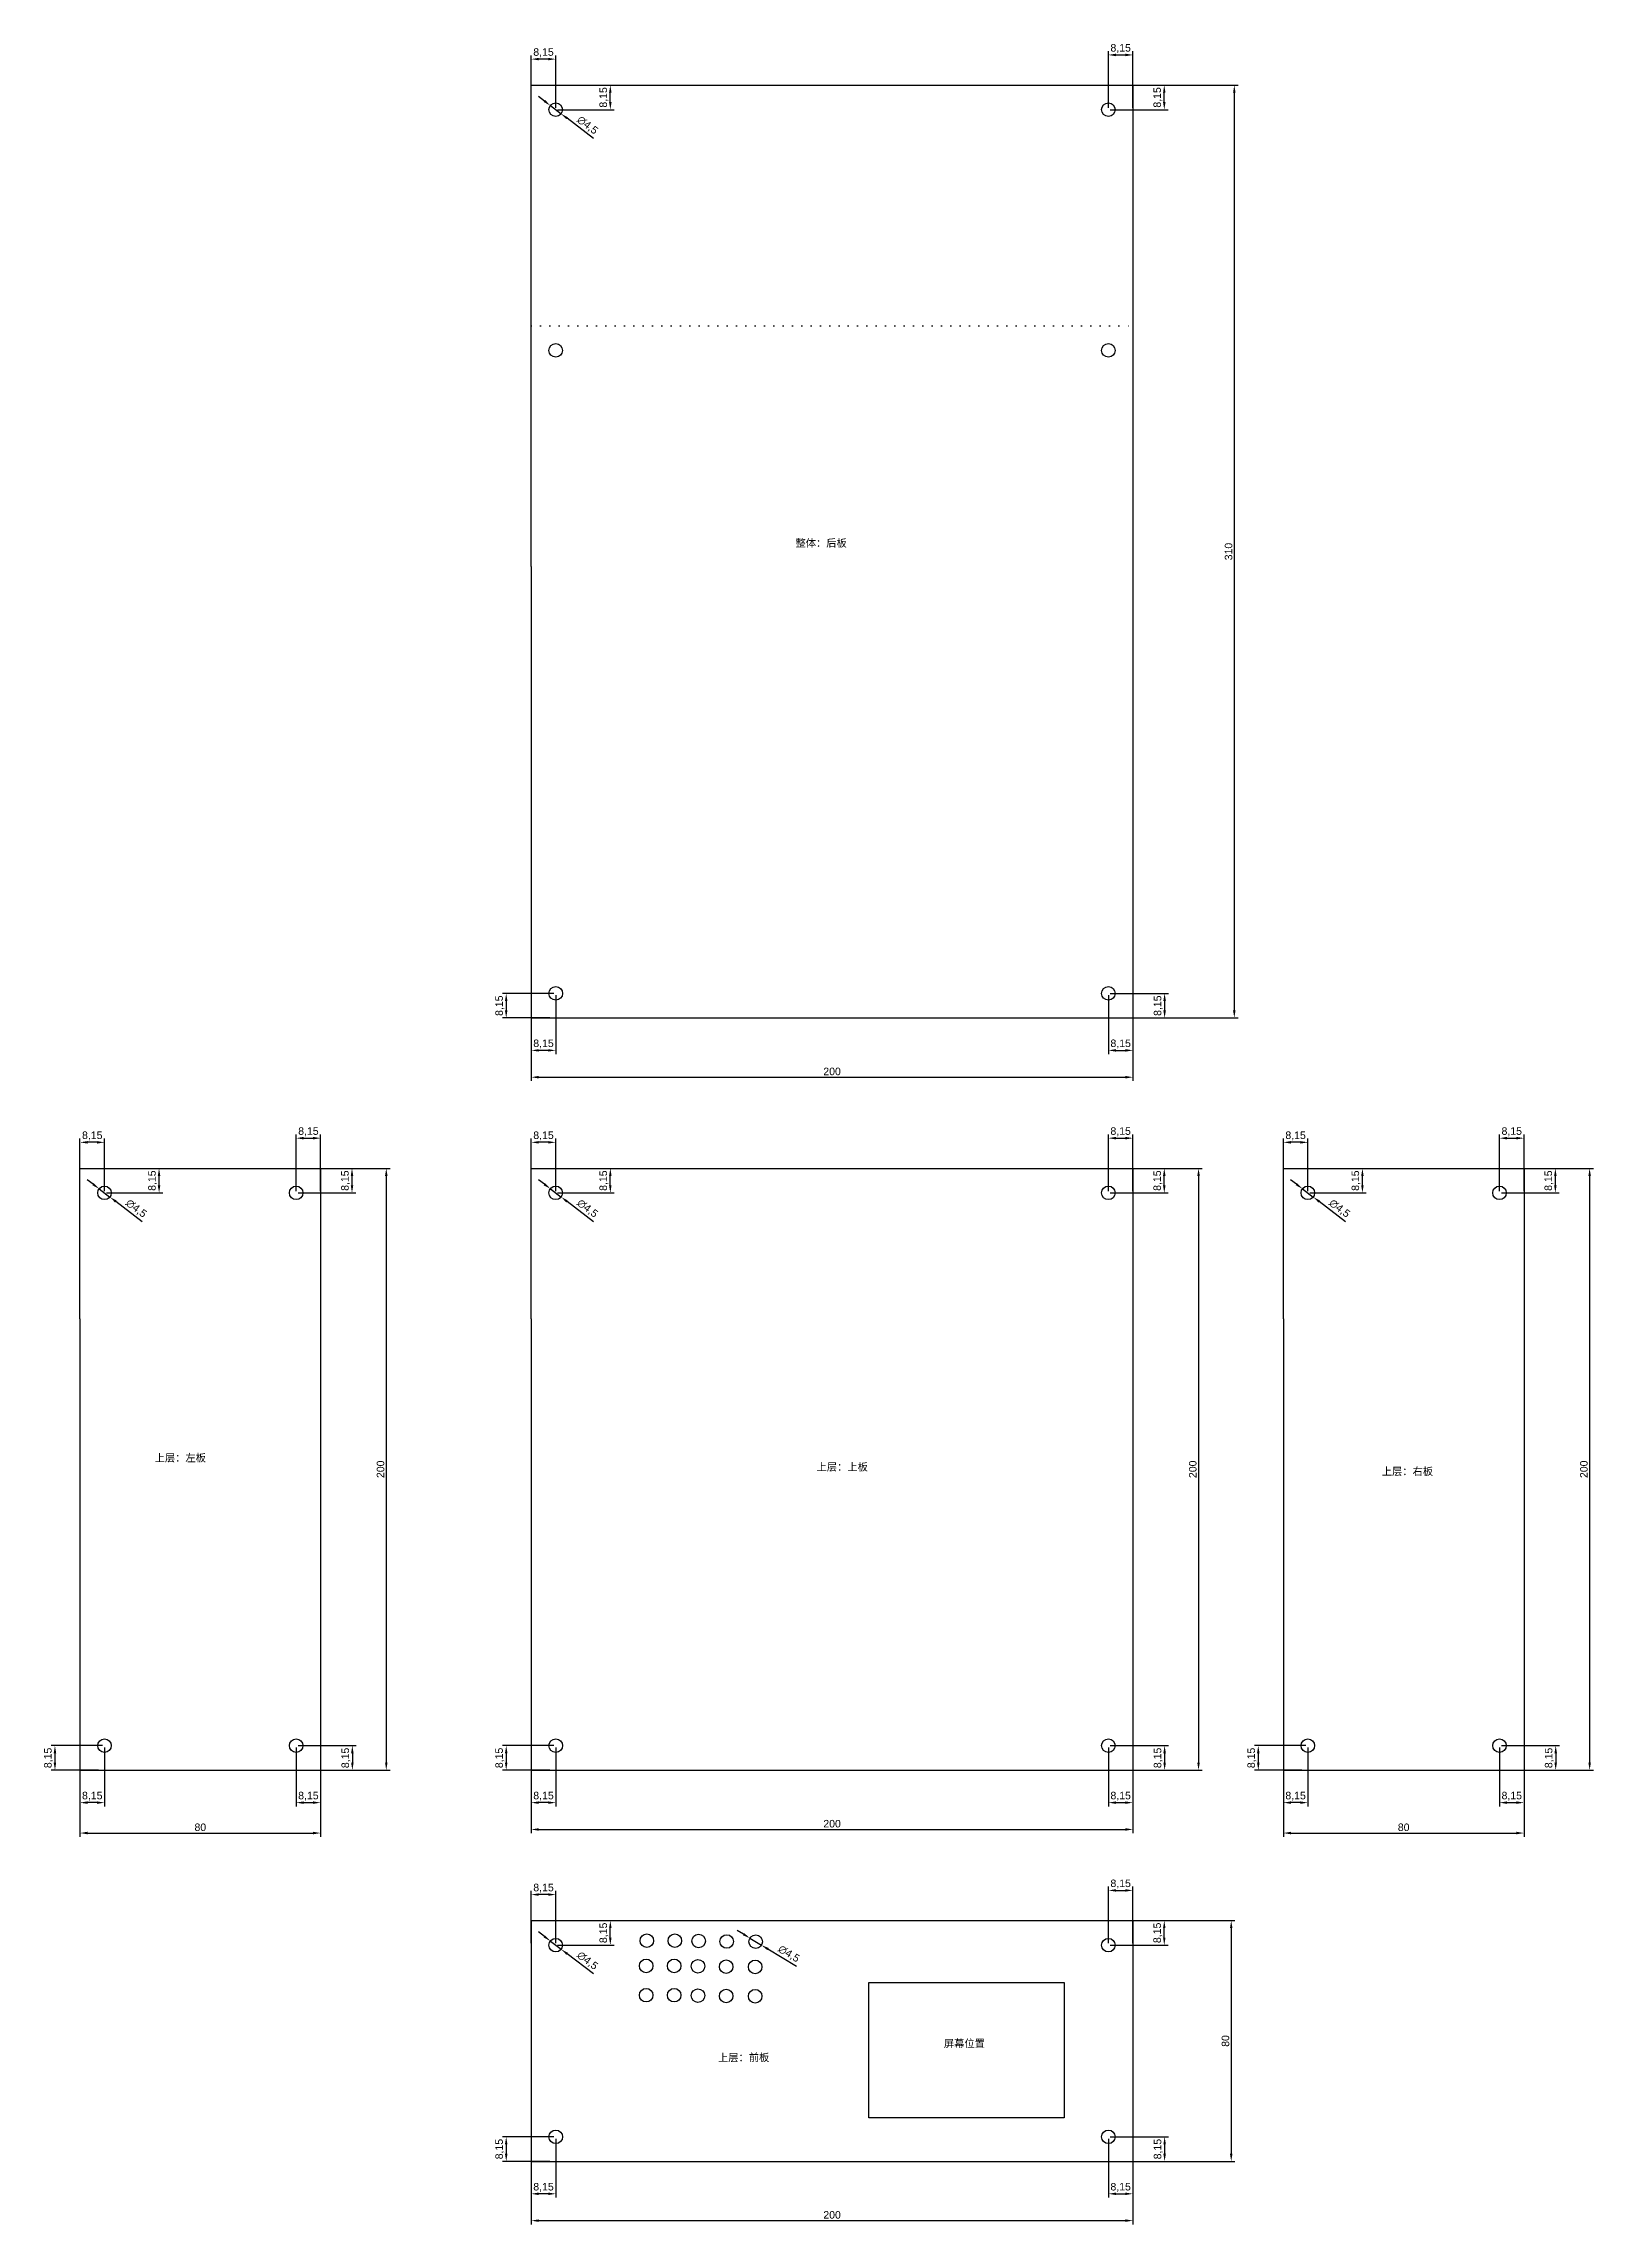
# Model space of a CAD drawing. Header units: millimetres. Extents: x 2838 to 7053, y 1147 to 1958.
# Drawn here: x 3010 to 3525, y 1234 to 1958 of the extents above; entities that cross this region are included whole.
import ezdxf

# ---------------------------------------------------------------- set-up
doc = ezdxf.new("R2010")
doc.units = ezdxf.units.MM
doc.header["$LTSCALE"] = 0.1
doc.linetypes.add('ACAD_ISO07W100', pattern=[3, 0, -3])
doc.styles.get("Standard").update_dxf_attribs({"font": 'arial.ttf'})
doc.dimstyles.new('ISO-25', dxfattribs={"dimtxt": 2.5, "dimasz": 2.5, "dimexe": 1.25, "dimexo": 0.625, "dimtad": 1, "dimtxsty": 'Standard', "dimcen": 2.5, "dimadec": 0, "dimazin": 0, "dimtfac": 1, "dimtmove": 0, "dimatfit": 3, "dimfxl": 0, "dimarcsym": 0})

msp = doc.modelspace()

# ---------------------------------------------------------------- texts
at = {"char_height": 2.5, "attachment_point": 1}
for s, insert in [('{\\fSimSun|b0|i0|c134|p2;整体：后板}', (3260.23, 1793.55)), ('{\\fSimSun|b0|i0|c134|p2;上层：左板}', (3047.228, 1489.522)), ('{\\fSimSun|b0|i0|c134|p2;上层：上板}', (3267.243, 1486.503)), ('{\\fSimSun|b0|i0|c134|p2;上层：右板}', (3455.121, 1485.025)), ('{\\fSimSun|b0|i0|c134|p2;上层：前板}', (3234.478, 1290.231)), ('{\\fSimSun|b0|i0|c134|p2;屏幕位置}', (3309.56, 1294.903))]:
    msp.add_mtext_dynamic_manual_height_columns(s, width=23.74985, gutter_width=12.5, heights=[7.871], dxfattribs=dict(at, insert=insert))

# ---------------------------------------------------------------- blocks, each defined once
blk = doc.blocks.new('*D708')
at = {"color": 0, "lineweight": -2, "ltscale": 0.1, "transparency": 16777216}
for p, q in [((3026.77, 1579.21), (3024.78, 1580.73)), ((3028.76, 1577.7), (3032.34, 1574.97)), ((3043.11, 1566.77), (3034.33, 1573.46))]:
    blk.add_line(p, q, dxfattribs=at)
at = {"color": 0, "ltscale": 0.1, "transparency": 16777216}
for points in [[(3027.02, 1579.54), (3026.52, 1578.88), (3028.76, 1577.7)], [(3034.58, 1573.79), (3034.08, 1573.13), (3032.34, 1574.97)]]:
    blk.add_solid(points, dxfattribs=at)
at = {"layer": 'Defpoints', "color": 0, "ltscale": 0.1, "transparency": 16777216}
for p in [(3028.76, 1577.7), (3032.34, 1574.97)]:
    blk.add_point(p, dxfattribs=at)
at = {"color": 0, "ltscale": 0.1, "transparency": 16777216, "insert": (3041.03, 1571.08), "char_height": 2.5, "attachment_point": 5, "rotation": 322.72302}
blk.add_mtext('∅4,5', dxfattribs=at)
blk = doc.blocks.new('*D709')
at = {"color": 0, "lineweight": -2, "ltscale": 10, "transparency": 16777216}
for p, q in [((3028.79, 1584.48), (3049.94, 1584.48)), ((3048.69, 1578.83), (3048.69, 1581.98)), ((3031.17, 1576.33), (3049.94, 1576.33))]:
    blk.add_line(p, q, dxfattribs=at)
at = {"color": 0, "ltscale": 10, "transparency": 16777216}
for points in [[(3048.27, 1581.98), (3049.1, 1581.98), (3048.69, 1584.48)], [(3048.27, 1578.83), (3049.1, 1578.83), (3048.69, 1576.33)]]:
    blk.add_solid(points, dxfattribs=at)
at = {"layer": 'Defpoints', "color": 0, "ltscale": 10, "transparency": 16777216}
for p in [(3028.17, 1584.48), (3048.69, 1584.48), (3030.55, 1576.33)]:
    blk.add_point(p, dxfattribs=at)
at = {"color": 0, "ltscale": 10, "transparency": 16777216, "insert": (3046.56, 1580.41), "char_height": 2.5, "attachment_point": 5, "rotation": 90}
blk.add_mtext('8,15', dxfattribs=at)
blk = doc.blocks.new('*D685')
at = {"color": 0, "lineweight": -2, "ltscale": 10, "transparency": 16777216}
for p, q in [((3022.4, 1576.96), (3022.4, 1594.39)), ((3028.05, 1593.14), (3024.9, 1593.14)), ((3030.55, 1576.96), (3030.55, 1594.39))]:
    blk.add_line(p, q, dxfattribs=at)
at = {"color": 0, "ltscale": 10, "transparency": 16777216}
for points in [[(3024.9, 1593.55), (3024.9, 1592.72), (3022.4, 1593.14)], [(3028.05, 1593.55), (3028.05, 1592.72), (3030.55, 1593.14)]]:
    blk.add_solid(points, dxfattribs=at)
at = {"layer": 'Defpoints', "color": 0, "ltscale": 10, "transparency": 16777216}
for p in [(3022.4, 1593.14), (3022.4, 1576.33), (3030.55, 1576.33)]:
    blk.add_point(p, dxfattribs=at)
at = {"color": 0, "ltscale": 10, "transparency": 16777216, "insert": (3026.48, 1595.26), "char_height": 2.5, "attachment_point": 5}
blk.add_mtext('8,15', dxfattribs=at)
blk = doc.blocks.new('*D710')
at = {"color": 0, "lineweight": -2, "ltscale": 10, "transparency": 16777216}
for p, q in [((3029.93, 1392.63), (3012.83, 1392.63)), ((3028.58, 1384.48), (3012.83, 1384.48)), ((3014.08, 1390.13), (3014.08, 1386.98))]:
    blk.add_line(p, q, dxfattribs=at)
at = {"color": 0, "ltscale": 10, "transparency": 16777216}
for points in [[(3013.66, 1390.13), (3014.49, 1390.13), (3014.08, 1392.63)], [(3013.66, 1386.98), (3014.49, 1386.98), (3014.08, 1384.48)]]:
    blk.add_solid(points, dxfattribs=at)
at = {"layer": 'Defpoints', "color": 0, "ltscale": 10, "transparency": 16777216}
for p in [(3030.55, 1392.63), (3014.08, 1384.48), (3029.2, 1384.48)]:
    blk.add_point(p, dxfattribs=at)
at = {"color": 0, "ltscale": 10, "transparency": 16777216, "insert": (3011.95, 1388.55), "char_height": 2.5, "attachment_point": 5, "rotation": 90}
blk.add_mtext('8,15', dxfattribs=at)
blk = doc.blocks.new('*D711')
at = {"color": 0, "lineweight": -2, "ltscale": 10, "transparency": 16777216}
for p, q in [((3022.4, 1392), (3022.4, 1372.44)), ((3030.55, 1392), (3030.55, 1372.44)), ((3028.05, 1373.69), (3024.9, 1373.69))]:
    blk.add_line(p, q, dxfattribs=at)
at = {"color": 0, "ltscale": 10, "transparency": 16777216}
for points in [[(3024.9, 1374.11), (3024.9, 1373.28), (3022.4, 1373.69)], [(3028.05, 1374.11), (3028.05, 1373.28), (3030.55, 1373.69)]]:
    blk.add_solid(points, dxfattribs=at)
at = {"layer": 'Defpoints', "color": 0, "ltscale": 10, "transparency": 16777216}
for p in [(3022.4, 1392.63), (3030.55, 1392.63), (3022.4, 1373.69)]:
    blk.add_point(p, dxfattribs=at)
at = {"color": 0, "ltscale": 10, "transparency": 16777216, "insert": (3026.48, 1375.82), "char_height": 2.5, "attachment_point": 5}
blk.add_mtext('8,15', dxfattribs=at)
blk = doc.blocks.new('*D712')
at = {"color": 0, "lineweight": -2, "ltscale": 10, "transparency": 16777216}
for p, q in [((3094.25, 1576.96), (3094.25, 1595.77)), ((3096.75, 1594.52), (3099.9, 1594.52)), ((3102.4, 1576.96), (3102.4, 1595.77))]:
    blk.add_line(p, q, dxfattribs=at)
at = {"color": 0, "ltscale": 10, "transparency": 16777216}
for points in [[(3096.75, 1594.94), (3096.75, 1594.1), (3094.25, 1594.52)], [(3099.9, 1594.94), (3099.9, 1594.1), (3102.4, 1594.52)]]:
    blk.add_solid(points, dxfattribs=at)
at = {"layer": 'Defpoints', "color": 0, "ltscale": 10, "transparency": 16777216}
for p in [(3102.4, 1594.52), (3094.25, 1576.33), (3102.4, 1576.33)]:
    blk.add_point(p, dxfattribs=at)
at = {"color": 0, "ltscale": 10, "transparency": 16777216, "insert": (3098.33, 1596.65), "char_height": 2.5, "attachment_point": 5}
blk.add_mtext('8,15', dxfattribs=at)
blk = doc.blocks.new('*D713')
at = {"color": 0, "lineweight": -2, "ltscale": 10, "transparency": 16777216}
for p, q in [((3094.87, 1584.48), (3114.07, 1584.48)), ((3112.82, 1578.83), (3112.82, 1581.98)), ((3094.87, 1576.33), (3114.07, 1576.33))]:
    blk.add_line(p, q, dxfattribs=at)
at = {"color": 0, "ltscale": 10, "transparency": 16777216}
for points in [[(3112.41, 1581.98), (3113.24, 1581.98), (3112.82, 1584.48)], [(3112.41, 1578.83), (3113.24, 1578.83), (3112.82, 1576.33)]]:
    blk.add_solid(points, dxfattribs=at)
at = {"layer": 'Defpoints', "color": 0, "ltscale": 10, "transparency": 16777216}
for p in [(3094.25, 1584.48), (3112.82, 1584.48), (3094.25, 1576.33)]:
    blk.add_point(p, dxfattribs=at)
at = {"color": 0, "ltscale": 10, "transparency": 16777216, "insert": (3110.69, 1580.41), "char_height": 2.5, "attachment_point": 5, "rotation": 90}
blk.add_mtext('8,15', dxfattribs=at)
blk = doc.blocks.new('*D714')
at = {"color": 0, "lineweight": -2, "ltscale": 10, "transparency": 16777216}
for p, q in [((3094.26, 1392), (3094.26, 1372.44)), ((3102.4, 1390.14), (3102.4, 1372.44)), ((3096.76, 1373.69), (3099.9, 1373.69))]:
    blk.add_line(p, q, dxfattribs=at)
at = {"color": 0, "ltscale": 10, "transparency": 16777216}
for points in [[(3096.76, 1374.11), (3096.76, 1373.28), (3094.26, 1373.69)], [(3099.9, 1374.11), (3099.9, 1373.28), (3102.4, 1373.69)]]:
    blk.add_solid(points, dxfattribs=at)
at = {"layer": 'Defpoints', "color": 0, "ltscale": 10, "transparency": 16777216}
for p in [(3094.26, 1392.63), (3102.4, 1390.77), (3102.4, 1373.69)]:
    blk.add_point(p, dxfattribs=at)
at = {"color": 0, "ltscale": 10, "transparency": 16777216, "insert": (3098.33, 1375.82), "char_height": 2.5, "attachment_point": 5}
blk.add_mtext('8,15', dxfattribs=at)
blk = doc.blocks.new('*D715')
at = {"color": 0, "lineweight": -2, "ltscale": 10, "transparency": 16777216}
for p, q in [((3094.88, 1392.63), (3114.19, 1392.63)), ((3094.88, 1384.48), (3114.19, 1384.48)), ((3112.94, 1390.13), (3112.94, 1386.98))]:
    blk.add_line(p, q, dxfattribs=at)
at = {"color": 0, "ltscale": 10, "transparency": 16777216}
for points in [[(3112.52, 1390.13), (3113.35, 1390.13), (3112.94, 1392.63)], [(3112.52, 1386.98), (3113.35, 1386.98), (3112.94, 1384.48)]]:
    blk.add_solid(points, dxfattribs=at)
at = {"layer": 'Defpoints', "color": 0, "ltscale": 10, "transparency": 16777216}
for p in [(3094.26, 1392.63), (3094.26, 1384.48), (3112.94, 1384.48)]:
    blk.add_point(p, dxfattribs=at)
at = {"color": 0, "ltscale": 10, "transparency": 16777216, "insert": (3110.81, 1388.55), "char_height": 2.5, "attachment_point": 5, "rotation": 90}
blk.add_mtext('8,15', dxfattribs=at)
blk = doc.blocks.new('*D716')
at = {"color": 0, "lineweight": -2, "ltscale": 10, "transparency": 16777216}
for p, q in [((3103.03, 1584.48), (3125.46, 1584.48)), ((3124.21, 1581.98), (3124.21, 1386.98)), ((3103.03, 1384.48), (3125.46, 1384.48))]:
    blk.add_line(p, q, dxfattribs=at)
at = {"color": 0, "ltscale": 10, "transparency": 16777216}
for points in [[(3123.8, 1581.98), (3124.63, 1581.98), (3124.21, 1584.48)], [(3123.8, 1386.98), (3124.63, 1386.98), (3124.21, 1384.48)]]:
    blk.add_solid(points, dxfattribs=at)
at = {"layer": 'Defpoints', "color": 0, "ltscale": 10, "transparency": 16777216}
for p in [(3102.4, 1584.48), (3102.4, 1384.48), (3124.21, 1384.48)]:
    blk.add_point(p, dxfattribs=at)
at = {"color": 0, "ltscale": 10, "transparency": 16777216, "insert": (3122.31, 1484.48), "char_height": 2.5, "attachment_point": 5, "rotation": 90}
blk.add_mtext('200', dxfattribs=at)
blk = doc.blocks.new('*D717')
at = {"color": 0, "lineweight": -2, "ltscale": 10, "transparency": 16777216}
for p, q in [((3022.4, 1383.86), (3022.4, 1362.34)), ((3102.4, 1383.86), (3102.4, 1362.34)), ((3024.9, 1363.59), (3099.9, 1363.59))]:
    blk.add_line(p, q, dxfattribs=at)
at = {"color": 0, "ltscale": 10, "transparency": 16777216}
for points in [[(3024.9, 1364.01), (3024.9, 1363.17), (3022.4, 1363.59)], [(3099.9, 1364.01), (3099.9, 1363.17), (3102.4, 1363.59)]]:
    blk.add_solid(points, dxfattribs=at)
at = {"layer": 'Defpoints', "color": 0, "ltscale": 10, "transparency": 16777216}
for p in [(3022.4, 1384.48), (3102.4, 1384.48), (3102.4, 1363.59)]:
    blk.add_point(p, dxfattribs=at)
at = {"color": 0, "ltscale": 10, "transparency": 16777216, "insert": (3062.4, 1365.49), "char_height": 2.5, "attachment_point": 5}
blk.add_mtext('80', dxfattribs=at)
blk = doc.blocks.new('*D688')
at = {"color": 0, "lineweight": -2, "ltscale": 0.1, "transparency": 16777216}
for p, q in [((3176.77, 1579.21), (3174.78, 1580.73)), ((3178.76, 1577.7), (3182.34, 1574.97)), ((3193.11, 1566.77), (3184.33, 1573.46))]:
    blk.add_line(p, q, dxfattribs=at)
at = {"color": 0, "ltscale": 0.1, "transparency": 16777216}
for points in [[(3177.02, 1579.54), (3176.52, 1578.88), (3178.76, 1577.7)], [(3184.58, 1573.79), (3184.08, 1573.13), (3182.34, 1574.97)]]:
    blk.add_solid(points, dxfattribs=at)
at = {"layer": 'Defpoints', "color": 0, "ltscale": 0.1, "transparency": 16777216}
for p in [(3178.76, 1577.7), (3182.34, 1574.97)]:
    blk.add_point(p, dxfattribs=at)
at = {"color": 0, "ltscale": 0.1, "transparency": 16777216, "insert": (3191.03, 1571.08), "char_height": 2.5, "attachment_point": 5, "rotation": 322.72302}
blk.add_mtext('∅4,5', dxfattribs=at)
blk = doc.blocks.new('*D689')
at = {"color": 0, "lineweight": -2, "ltscale": 10, "transparency": 16777216}
for p, q in [((3178.79, 1584.48), (3199.94, 1584.48)), ((3198.69, 1578.83), (3198.69, 1581.98)), ((3181.17, 1576.33), (3199.94, 1576.33))]:
    blk.add_line(p, q, dxfattribs=at)
at = {"color": 0, "ltscale": 10, "transparency": 16777216}
for points in [[(3198.27, 1581.98), (3199.1, 1581.98), (3198.69, 1584.48)], [(3198.27, 1578.83), (3199.1, 1578.83), (3198.69, 1576.33)]]:
    blk.add_solid(points, dxfattribs=at)
at = {"layer": 'Defpoints', "color": 0, "ltscale": 10, "transparency": 16777216}
for p in [(3178.17, 1584.48), (3198.69, 1584.48), (3180.55, 1576.33)]:
    blk.add_point(p, dxfattribs=at)
at = {"color": 0, "ltscale": 10, "transparency": 16777216, "insert": (3196.56, 1580.41), "char_height": 2.5, "attachment_point": 5, "rotation": 90}
blk.add_mtext('8,15', dxfattribs=at)
blk = doc.blocks.new('*D683')
at = {"color": 0, "lineweight": -2, "ltscale": 10, "transparency": 16777216}
for p, q in [((3172.4, 1576.96), (3172.4, 1594.39)), ((3178.05, 1593.14), (3174.9, 1593.14)), ((3180.55, 1576.96), (3180.55, 1594.39))]:
    blk.add_line(p, q, dxfattribs=at)
at = {"color": 0, "ltscale": 10, "transparency": 16777216}
for points in [[(3174.9, 1593.55), (3174.9, 1592.72), (3172.4, 1593.14)], [(3178.05, 1593.55), (3178.05, 1592.72), (3180.55, 1593.14)]]:
    blk.add_solid(points, dxfattribs=at)
at = {"layer": 'Defpoints', "color": 0, "ltscale": 10, "transparency": 16777216}
for p in [(3172.4, 1593.14), (3172.4, 1576.33), (3180.55, 1576.33)]:
    blk.add_point(p, dxfattribs=at)
at = {"color": 0, "ltscale": 10, "transparency": 16777216, "insert": (3176.48, 1595.26), "char_height": 2.5, "attachment_point": 5}
blk.add_mtext('8,15', dxfattribs=at)
blk = doc.blocks.new('*D690')
at = {"color": 0, "lineweight": -2, "ltscale": 10, "transparency": 16777216}
for p, q in [((3364.25, 1576.96), (3364.25, 1595.77)), ((3366.75, 1594.52), (3369.9, 1594.52)), ((3372.4, 1576.96), (3372.4, 1595.77))]:
    blk.add_line(p, q, dxfattribs=at)
at = {"color": 0, "ltscale": 10, "transparency": 16777216}
for points in [[(3366.75, 1594.94), (3366.75, 1594.1), (3364.25, 1594.52)], [(3369.9, 1594.94), (3369.9, 1594.1), (3372.4, 1594.52)]]:
    blk.add_solid(points, dxfattribs=at)
at = {"layer": 'Defpoints', "color": 0, "ltscale": 10, "transparency": 16777216}
for p in [(3372.4, 1594.52), (3364.25, 1576.33), (3372.4, 1576.33)]:
    blk.add_point(p, dxfattribs=at)
at = {"color": 0, "ltscale": 10, "transparency": 16777216, "insert": (3368.33, 1596.65), "char_height": 2.5, "attachment_point": 5}
blk.add_mtext('8,15', dxfattribs=at)
blk = doc.blocks.new('*D691')
at = {"color": 0, "lineweight": -2, "ltscale": 10, "transparency": 16777216}
for p, q in [((3364.87, 1584.48), (3384.07, 1584.48)), ((3382.82, 1578.83), (3382.82, 1581.98)), ((3364.87, 1576.33), (3384.07, 1576.33))]:
    blk.add_line(p, q, dxfattribs=at)
at = {"color": 0, "ltscale": 10, "transparency": 16777216}
for points in [[(3382.41, 1581.98), (3383.24, 1581.98), (3382.82, 1584.48)], [(3382.41, 1578.83), (3383.24, 1578.83), (3382.82, 1576.33)]]:
    blk.add_solid(points, dxfattribs=at)
at = {"layer": 'Defpoints', "color": 0, "ltscale": 10, "transparency": 16777216}
for p in [(3364.25, 1584.48), (3382.82, 1584.48), (3364.25, 1576.33)]:
    blk.add_point(p, dxfattribs=at)
at = {"color": 0, "ltscale": 10, "transparency": 16777216, "insert": (3380.69, 1580.41), "char_height": 2.5, "attachment_point": 5, "rotation": 90}
blk.add_mtext('8,15', dxfattribs=at)
blk = doc.blocks.new('*D692')
at = {"color": 0, "lineweight": -2, "ltscale": 10, "transparency": 16777216}
for p, q in [((3172.4, 1383.86), (3172.4, 1363.53)), ((3372.4, 1383.86), (3372.4, 1363.53)), ((3174.9, 1364.78), (3369.9, 1364.78))]:
    blk.add_line(p, q, dxfattribs=at)
at = {"color": 0, "ltscale": 10, "transparency": 16777216}
for points in [[(3174.9, 1365.2), (3174.9, 1364.36), (3172.4, 1364.78)], [(3369.9, 1365.2), (3369.9, 1364.36), (3372.4, 1364.78)]]:
    blk.add_solid(points, dxfattribs=at)
at = {"layer": 'Defpoints', "color": 0, "ltscale": 10, "transparency": 16777216}
for p in [(3172.4, 1384.48), (3372.4, 1384.48), (3372.4, 1364.78)]:
    blk.add_point(p, dxfattribs=at)
at = {"color": 0, "ltscale": 10, "transparency": 16777216, "insert": (3272.4, 1366.68), "char_height": 2.5, "attachment_point": 5}
blk.add_mtext('200', dxfattribs=at)
blk = doc.blocks.new('*D693')
at = {"color": 0, "lineweight": -2, "ltscale": 10, "transparency": 16777216}
for p, q in [((3179.93, 1392.63), (3162.83, 1392.63)), ((3178.58, 1384.48), (3162.83, 1384.48)), ((3164.08, 1390.13), (3164.08, 1386.98))]:
    blk.add_line(p, q, dxfattribs=at)
at = {"color": 0, "ltscale": 10, "transparency": 16777216}
for points in [[(3163.66, 1390.13), (3164.49, 1390.13), (3164.08, 1392.63)], [(3163.66, 1386.98), (3164.49, 1386.98), (3164.08, 1384.48)]]:
    blk.add_solid(points, dxfattribs=at)
at = {"layer": 'Defpoints', "color": 0, "ltscale": 10, "transparency": 16777216}
for p in [(3180.55, 1392.63), (3164.08, 1384.48), (3179.2, 1384.48)]:
    blk.add_point(p, dxfattribs=at)
at = {"color": 0, "ltscale": 10, "transparency": 16777216, "insert": (3161.95, 1388.55), "char_height": 2.5, "attachment_point": 5, "rotation": 90}
blk.add_mtext('8,15', dxfattribs=at)
blk = doc.blocks.new('*D694')
at = {"color": 0, "lineweight": -2, "ltscale": 10, "transparency": 16777216}
for p, q in [((3364.26, 1392), (3364.26, 1372.44)), ((3372.4, 1390.14), (3372.4, 1372.44)), ((3366.76, 1373.69), (3369.9, 1373.69))]:
    blk.add_line(p, q, dxfattribs=at)
at = {"color": 0, "ltscale": 10, "transparency": 16777216}
for points in [[(3366.76, 1374.11), (3366.76, 1373.28), (3364.26, 1373.69)], [(3369.9, 1374.11), (3369.9, 1373.28), (3372.4, 1373.69)]]:
    blk.add_solid(points, dxfattribs=at)
at = {"layer": 'Defpoints', "color": 0, "ltscale": 10, "transparency": 16777216}
for p in [(3364.26, 1392.63), (3372.4, 1390.77), (3372.4, 1373.69)]:
    blk.add_point(p, dxfattribs=at)
at = {"color": 0, "ltscale": 10, "transparency": 16777216, "insert": (3368.33, 1375.82), "char_height": 2.5, "attachment_point": 5}
blk.add_mtext('8,15', dxfattribs=at)
blk = doc.blocks.new('*D695')
at = {"color": 0, "lineweight": -2, "ltscale": 10, "transparency": 16777216}
for p, q in [((3172.4, 1392), (3172.4, 1372.44)), ((3180.55, 1392), (3180.55, 1372.44)), ((3178.05, 1373.69), (3174.9, 1373.69))]:
    blk.add_line(p, q, dxfattribs=at)
at = {"color": 0, "ltscale": 10, "transparency": 16777216}
for points in [[(3174.9, 1374.11), (3174.9, 1373.28), (3172.4, 1373.69)], [(3178.05, 1374.11), (3178.05, 1373.28), (3180.55, 1373.69)]]:
    blk.add_solid(points, dxfattribs=at)
at = {"layer": 'Defpoints', "color": 0, "ltscale": 10, "transparency": 16777216}
for p in [(3172.4, 1392.63), (3180.55, 1392.63), (3172.4, 1373.69)]:
    blk.add_point(p, dxfattribs=at)
at = {"color": 0, "ltscale": 10, "transparency": 16777216, "insert": (3176.48, 1375.82), "char_height": 2.5, "attachment_point": 5}
blk.add_mtext('8,15', dxfattribs=at)
blk = doc.blocks.new('*D696')
at = {"color": 0, "lineweight": -2, "ltscale": 10, "transparency": 16777216}
for p, q in [((3364.88, 1392.63), (3384.19, 1392.63)), ((3364.88, 1384.48), (3384.19, 1384.48)), ((3382.94, 1390.13), (3382.94, 1386.98))]:
    blk.add_line(p, q, dxfattribs=at)
at = {"color": 0, "ltscale": 10, "transparency": 16777216}
for points in [[(3382.52, 1390.13), (3383.35, 1390.13), (3382.94, 1392.63)], [(3382.52, 1386.98), (3383.35, 1386.98), (3382.94, 1384.48)]]:
    blk.add_solid(points, dxfattribs=at)
at = {"layer": 'Defpoints', "color": 0, "ltscale": 10, "transparency": 16777216}
for p in [(3364.26, 1392.63), (3364.26, 1384.48), (3382.94, 1384.48)]:
    blk.add_point(p, dxfattribs=at)
at = {"color": 0, "ltscale": 10, "transparency": 16777216, "insert": (3380.81, 1388.55), "char_height": 2.5, "attachment_point": 5, "rotation": 90}
blk.add_mtext('8,15', dxfattribs=at)
blk = doc.blocks.new('*D697')
at = {"color": 0, "lineweight": -2, "ltscale": 10, "transparency": 16777216}
for p, q in [((3373.03, 1584.48), (3395.46, 1584.48)), ((3394.21, 1581.98), (3394.21, 1386.98)), ((3373.03, 1384.48), (3395.46, 1384.48))]:
    blk.add_line(p, q, dxfattribs=at)
at = {"color": 0, "ltscale": 10, "transparency": 16777216}
for points in [[(3393.8, 1581.98), (3394.63, 1581.98), (3394.21, 1584.48)], [(3393.8, 1386.98), (3394.63, 1386.98), (3394.21, 1384.48)]]:
    blk.add_solid(points, dxfattribs=at)
at = {"layer": 'Defpoints', "color": 0, "ltscale": 10, "transparency": 16777216}
for p in [(3372.4, 1584.48), (3372.4, 1384.48), (3394.21, 1384.48)]:
    blk.add_point(p, dxfattribs=at)
at = {"color": 0, "ltscale": 10, "transparency": 16777216, "insert": (3392.31, 1484.48), "char_height": 2.5, "attachment_point": 5, "rotation": 90}
blk.add_mtext('200', dxfattribs=at)
blk = doc.blocks.new('*D698')
at = {"color": 0, "lineweight": -2, "ltscale": 0.1, "transparency": 16777216}
for p, q in [((3426.77, 1579.21), (3424.78, 1580.73)), ((3428.76, 1577.7), (3432.34, 1574.97)), ((3443.11, 1566.77), (3434.33, 1573.46))]:
    blk.add_line(p, q, dxfattribs=at)
at = {"color": 0, "ltscale": 0.1, "transparency": 16777216}
for points in [[(3427.02, 1579.54), (3426.52, 1578.88), (3428.76, 1577.7)], [(3434.58, 1573.79), (3434.08, 1573.13), (3432.34, 1574.97)]]:
    blk.add_solid(points, dxfattribs=at)
at = {"layer": 'Defpoints', "color": 0, "ltscale": 0.1, "transparency": 16777216}
for p in [(3428.76, 1577.7), (3432.34, 1574.97)]:
    blk.add_point(p, dxfattribs=at)
at = {"color": 0, "ltscale": 0.1, "transparency": 16777216, "insert": (3441.03, 1571.08), "char_height": 2.5, "attachment_point": 5, "rotation": 322.72302}
blk.add_mtext('∅4,5', dxfattribs=at)
blk = doc.blocks.new('*D699')
at = {"color": 0, "lineweight": -2, "ltscale": 10, "transparency": 16777216}
for p, q in [((3428.79, 1584.48), (3449.94, 1584.48)), ((3448.69, 1578.83), (3448.69, 1581.98)), ((3431.17, 1576.33), (3449.94, 1576.33))]:
    blk.add_line(p, q, dxfattribs=at)
at = {"color": 0, "ltscale": 10, "transparency": 16777216}
for points in [[(3448.27, 1581.98), (3449.1, 1581.98), (3448.69, 1584.48)], [(3448.27, 1578.83), (3449.1, 1578.83), (3448.69, 1576.33)]]:
    blk.add_solid(points, dxfattribs=at)
at = {"layer": 'Defpoints', "color": 0, "ltscale": 10, "transparency": 16777216}
for p in [(3428.17, 1584.48), (3448.69, 1584.48), (3430.55, 1576.33)]:
    blk.add_point(p, dxfattribs=at)
at = {"color": 0, "ltscale": 10, "transparency": 16777216, "insert": (3446.56, 1580.41), "char_height": 2.5, "attachment_point": 5, "rotation": 90}
blk.add_mtext('8,15', dxfattribs=at)
blk = doc.blocks.new('*D684')
at = {"color": 0, "lineweight": -2, "ltscale": 10, "transparency": 16777216}
for p, q in [((3422.4, 1576.96), (3422.4, 1594.39)), ((3428.05, 1593.14), (3424.9, 1593.14)), ((3430.55, 1576.96), (3430.55, 1594.39))]:
    blk.add_line(p, q, dxfattribs=at)
at = {"color": 0, "ltscale": 10, "transparency": 16777216}
for points in [[(3424.9, 1593.55), (3424.9, 1592.72), (3422.4, 1593.14)], [(3428.05, 1593.55), (3428.05, 1592.72), (3430.55, 1593.14)]]:
    blk.add_solid(points, dxfattribs=at)
at = {"layer": 'Defpoints', "color": 0, "ltscale": 10, "transparency": 16777216}
for p in [(3422.4, 1593.14), (3422.4, 1576.33), (3430.55, 1576.33)]:
    blk.add_point(p, dxfattribs=at)
at = {"color": 0, "ltscale": 10, "transparency": 16777216, "insert": (3426.48, 1595.26), "char_height": 2.5, "attachment_point": 5}
blk.add_mtext('8,15', dxfattribs=at)
blk = doc.blocks.new('*D700')
at = {"color": 0, "lineweight": -2, "ltscale": 10, "transparency": 16777216}
for p, q in [((3429.93, 1392.63), (3412.83, 1392.63)), ((3428.58, 1384.48), (3412.83, 1384.48)), ((3414.08, 1390.13), (3414.08, 1386.98))]:
    blk.add_line(p, q, dxfattribs=at)
at = {"color": 0, "ltscale": 10, "transparency": 16777216}
for points in [[(3413.66, 1390.13), (3414.49, 1390.13), (3414.08, 1392.63)], [(3413.66, 1386.98), (3414.49, 1386.98), (3414.08, 1384.48)]]:
    blk.add_solid(points, dxfattribs=at)
at = {"layer": 'Defpoints', "color": 0, "ltscale": 10, "transparency": 16777216}
for p in [(3430.55, 1392.63), (3414.08, 1384.48), (3429.2, 1384.48)]:
    blk.add_point(p, dxfattribs=at)
at = {"color": 0, "ltscale": 10, "transparency": 16777216, "insert": (3411.95, 1388.55), "char_height": 2.5, "attachment_point": 5, "rotation": 90}
blk.add_mtext('8,15', dxfattribs=at)
blk = doc.blocks.new('*D701')
at = {"color": 0, "lineweight": -2, "ltscale": 10, "transparency": 16777216}
for p, q in [((3422.4, 1392), (3422.4, 1372.44)), ((3430.55, 1392), (3430.55, 1372.44)), ((3428.05, 1373.69), (3424.9, 1373.69))]:
    blk.add_line(p, q, dxfattribs=at)
at = {"color": 0, "ltscale": 10, "transparency": 16777216}
for points in [[(3424.9, 1374.11), (3424.9, 1373.28), (3422.4, 1373.69)], [(3428.05, 1374.11), (3428.05, 1373.28), (3430.55, 1373.69)]]:
    blk.add_solid(points, dxfattribs=at)
at = {"layer": 'Defpoints', "color": 0, "ltscale": 10, "transparency": 16777216}
for p in [(3422.4, 1392.63), (3430.55, 1392.63), (3422.4, 1373.69)]:
    blk.add_point(p, dxfattribs=at)
at = {"color": 0, "ltscale": 10, "transparency": 16777216, "insert": (3426.48, 1375.82), "char_height": 2.5, "attachment_point": 5}
blk.add_mtext('8,15', dxfattribs=at)
blk = doc.blocks.new('*D702')
at = {"color": 0, "lineweight": -2, "ltscale": 10, "transparency": 16777216}
for p, q in [((3494.25, 1576.96), (3494.25, 1595.77)), ((3496.75, 1594.52), (3499.9, 1594.52)), ((3502.4, 1576.96), (3502.4, 1595.77))]:
    blk.add_line(p, q, dxfattribs=at)
at = {"color": 0, "ltscale": 10, "transparency": 16777216}
for points in [[(3496.75, 1594.94), (3496.75, 1594.1), (3494.25, 1594.52)], [(3499.9, 1594.94), (3499.9, 1594.1), (3502.4, 1594.52)]]:
    blk.add_solid(points, dxfattribs=at)
at = {"layer": 'Defpoints', "color": 0, "ltscale": 10, "transparency": 16777216}
for p in [(3502.4, 1594.52), (3494.25, 1576.33), (3502.4, 1576.33)]:
    blk.add_point(p, dxfattribs=at)
at = {"color": 0, "ltscale": 10, "transparency": 16777216, "insert": (3498.33, 1596.65), "char_height": 2.5, "attachment_point": 5}
blk.add_mtext('8,15', dxfattribs=at)
blk = doc.blocks.new('*D703')
at = {"color": 0, "lineweight": -2, "ltscale": 10, "transparency": 16777216}
for p, q in [((3494.87, 1584.48), (3514.07, 1584.48)), ((3512.82, 1578.83), (3512.82, 1581.98)), ((3494.87, 1576.33), (3514.07, 1576.33))]:
    blk.add_line(p, q, dxfattribs=at)
at = {"color": 0, "ltscale": 10, "transparency": 16777216}
for points in [[(3512.41, 1581.98), (3513.24, 1581.98), (3512.82, 1584.48)], [(3512.41, 1578.83), (3513.24, 1578.83), (3512.82, 1576.33)]]:
    blk.add_solid(points, dxfattribs=at)
at = {"layer": 'Defpoints', "color": 0, "ltscale": 10, "transparency": 16777216}
for p in [(3494.25, 1584.48), (3512.82, 1584.48), (3494.25, 1576.33)]:
    blk.add_point(p, dxfattribs=at)
at = {"color": 0, "ltscale": 10, "transparency": 16777216, "insert": (3510.69, 1580.41), "char_height": 2.5, "attachment_point": 5, "rotation": 90}
blk.add_mtext('8,15', dxfattribs=at)
blk = doc.blocks.new('*D704')
at = {"color": 0, "lineweight": -2, "ltscale": 10, "transparency": 16777216}
for p, q in [((3494.26, 1392), (3494.26, 1372.44)), ((3502.4, 1390.14), (3502.4, 1372.44)), ((3496.76, 1373.69), (3499.9, 1373.69))]:
    blk.add_line(p, q, dxfattribs=at)
at = {"color": 0, "ltscale": 10, "transparency": 16777216}
for points in [[(3496.76, 1374.11), (3496.76, 1373.28), (3494.26, 1373.69)], [(3499.9, 1374.11), (3499.9, 1373.28), (3502.4, 1373.69)]]:
    blk.add_solid(points, dxfattribs=at)
at = {"layer": 'Defpoints', "color": 0, "ltscale": 10, "transparency": 16777216}
for p in [(3494.26, 1392.63), (3502.4, 1390.77), (3502.4, 1373.69)]:
    blk.add_point(p, dxfattribs=at)
at = {"color": 0, "ltscale": 10, "transparency": 16777216, "insert": (3498.33, 1375.82), "char_height": 2.5, "attachment_point": 5}
blk.add_mtext('8,15', dxfattribs=at)
blk = doc.blocks.new('*D705')
at = {"color": 0, "lineweight": -2, "ltscale": 10, "transparency": 16777216}
for p, q in [((3494.88, 1392.63), (3514.19, 1392.63)), ((3494.88, 1384.48), (3514.19, 1384.48)), ((3512.94, 1390.13), (3512.94, 1386.98))]:
    blk.add_line(p, q, dxfattribs=at)
at = {"color": 0, "ltscale": 10, "transparency": 16777216}
for points in [[(3512.52, 1390.13), (3513.35, 1390.13), (3512.94, 1392.63)], [(3512.52, 1386.98), (3513.35, 1386.98), (3512.94, 1384.48)]]:
    blk.add_solid(points, dxfattribs=at)
at = {"layer": 'Defpoints', "color": 0, "ltscale": 10, "transparency": 16777216}
for p in [(3494.26, 1392.63), (3494.26, 1384.48), (3512.94, 1384.48)]:
    blk.add_point(p, dxfattribs=at)
at = {"color": 0, "ltscale": 10, "transparency": 16777216, "insert": (3510.81, 1388.55), "char_height": 2.5, "attachment_point": 5, "rotation": 90}
blk.add_mtext('8,15', dxfattribs=at)
blk = doc.blocks.new('*D706')
at = {"color": 0, "lineweight": -2, "ltscale": 10, "transparency": 16777216}
for p, q in [((3503.03, 1584.48), (3525.46, 1584.48)), ((3524.21, 1581.98), (3524.21, 1386.98)), ((3503.03, 1384.48), (3525.46, 1384.48))]:
    blk.add_line(p, q, dxfattribs=at)
at = {"color": 0, "ltscale": 10, "transparency": 16777216}
for points in [[(3523.8, 1581.98), (3524.63, 1581.98), (3524.21, 1584.48)], [(3523.8, 1386.98), (3524.63, 1386.98), (3524.21, 1384.48)]]:
    blk.add_solid(points, dxfattribs=at)
at = {"layer": 'Defpoints', "color": 0, "ltscale": 10, "transparency": 16777216}
for p in [(3502.4, 1584.48), (3502.4, 1384.48), (3524.21, 1384.48)]:
    blk.add_point(p, dxfattribs=at)
at = {"color": 0, "ltscale": 10, "transparency": 16777216, "insert": (3522.31, 1484.48), "char_height": 2.5, "attachment_point": 5, "rotation": 90}
blk.add_mtext('200', dxfattribs=at)
blk = doc.blocks.new('*D707')
at = {"color": 0, "lineweight": -2, "ltscale": 10, "transparency": 16777216}
for p, q in [((3422.4, 1383.86), (3422.4, 1362.34)), ((3502.4, 1383.86), (3502.4, 1362.34)), ((3424.9, 1363.59), (3499.9, 1363.59))]:
    blk.add_line(p, q, dxfattribs=at)
at = {"color": 0, "ltscale": 10, "transparency": 16777216}
for points in [[(3424.9, 1364.01), (3424.9, 1363.17), (3422.4, 1363.59)], [(3499.9, 1364.01), (3499.9, 1363.17), (3502.4, 1363.59)]]:
    blk.add_solid(points, dxfattribs=at)
at = {"layer": 'Defpoints', "color": 0, "ltscale": 10, "transparency": 16777216}
for p in [(3422.4, 1384.48), (3502.4, 1384.48), (3502.4, 1363.59)]:
    blk.add_point(p, dxfattribs=at)
at = {"color": 0, "ltscale": 10, "transparency": 16777216, "insert": (3462.4, 1365.49), "char_height": 2.5, "attachment_point": 5}
blk.add_mtext('80', dxfattribs=at)
blk = doc.blocks.new('*D730')
at = {"color": 0, "lineweight": -2, "ltscale": 0.1, "transparency": 16777216}
for p, q in [((3176.77, 1329.21), (3174.78, 1330.73)), ((3178.76, 1327.7), (3182.34, 1324.97)), ((3193.11, 1316.77), (3184.33, 1323.46))]:
    blk.add_line(p, q, dxfattribs=at)
at = {"color": 0, "ltscale": 0.1, "transparency": 16777216}
for points in [[(3177.02, 1329.54), (3176.52, 1328.88), (3178.76, 1327.7)], [(3184.58, 1323.79), (3184.08, 1323.13), (3182.34, 1324.97)]]:
    blk.add_solid(points, dxfattribs=at)
at = {"layer": 'Defpoints', "color": 0, "ltscale": 0.1, "transparency": 16777216}
for p in [(3178.76, 1327.7), (3182.34, 1324.97)]:
    blk.add_point(p, dxfattribs=at)
at = {"color": 0, "ltscale": 0.1, "transparency": 16777216, "insert": (3191.03, 1321.08), "char_height": 2.5, "attachment_point": 5, "rotation": 322.72302}
blk.add_mtext('∅4,5', dxfattribs=at)
blk = doc.blocks.new('*D731')
at = {"color": 0, "lineweight": -2, "ltscale": 10, "transparency": 16777216}
for p, q in [((3178.79, 1334.48), (3199.94, 1334.48)), ((3181.17, 1326.33), (3199.94, 1326.33)), ((3198.69, 1328.83), (3198.69, 1331.98))]:
    blk.add_line(p, q, dxfattribs=at)
at = {"color": 0, "ltscale": 10, "transparency": 16777216}
for points in [[(3198.27, 1331.98), (3199.1, 1331.98), (3198.69, 1334.48)], [(3198.27, 1328.83), (3199.1, 1328.83), (3198.69, 1326.33)]]:
    blk.add_solid(points, dxfattribs=at)
at = {"layer": 'Defpoints', "color": 0, "ltscale": 10, "transparency": 16777216}
for p in [(3178.17, 1334.48), (3198.69, 1334.48), (3180.55, 1326.33)]:
    blk.add_point(p, dxfattribs=at)
at = {"color": 0, "ltscale": 10, "transparency": 16777216, "insert": (3196.56, 1330.41), "char_height": 2.5, "attachment_point": 5, "rotation": 90}
blk.add_mtext('8,15', dxfattribs=at)
blk = doc.blocks.new('*D687')
at = {"color": 0, "lineweight": -2, "ltscale": 10, "transparency": 16777216}
for p, q in [((3172.4, 1326.96), (3172.4, 1344.39)), ((3178.05, 1343.14), (3174.9, 1343.14)), ((3180.55, 1326.96), (3180.55, 1344.39))]:
    blk.add_line(p, q, dxfattribs=at)
at = {"color": 0, "ltscale": 10, "transparency": 16777216}
for points in [[(3174.9, 1343.55), (3174.9, 1342.72), (3172.4, 1343.14)], [(3178.05, 1343.55), (3178.05, 1342.72), (3180.55, 1343.14)]]:
    blk.add_solid(points, dxfattribs=at)
at = {"layer": 'Defpoints', "color": 0, "ltscale": 10, "transparency": 16777216}
for p in [(3172.4, 1343.14), (3172.4, 1326.33), (3180.55, 1326.33)]:
    blk.add_point(p, dxfattribs=at)
at = {"color": 0, "ltscale": 10, "transparency": 16777216, "insert": (3176.48, 1345.26), "char_height": 2.5, "attachment_point": 5}
blk.add_mtext('8,15', dxfattribs=at)
blk = doc.blocks.new('*D732')
at = {"color": 0, "lineweight": -2, "ltscale": 10, "transparency": 16777216}
for p, q in [((3364.25, 1326.96), (3364.25, 1345.77)), ((3366.75, 1344.52), (3369.9, 1344.52)), ((3372.4, 1326.96), (3372.4, 1345.77))]:
    blk.add_line(p, q, dxfattribs=at)
at = {"color": 0, "ltscale": 10, "transparency": 16777216}
for points in [[(3366.75, 1344.94), (3366.75, 1344.1), (3364.25, 1344.52)], [(3369.9, 1344.94), (3369.9, 1344.1), (3372.4, 1344.52)]]:
    blk.add_solid(points, dxfattribs=at)
at = {"layer": 'Defpoints', "color": 0, "ltscale": 10, "transparency": 16777216}
for p in [(3372.4, 1344.52), (3364.25, 1326.33), (3372.4, 1326.33)]:
    blk.add_point(p, dxfattribs=at)
at = {"color": 0, "ltscale": 10, "transparency": 16777216, "insert": (3368.33, 1346.65), "char_height": 2.5, "attachment_point": 5}
blk.add_mtext('8,15', dxfattribs=at)
blk = doc.blocks.new('*D733')
at = {"color": 0, "lineweight": -2, "ltscale": 10, "transparency": 16777216}
for p, q in [((3364.87, 1334.48), (3384.07, 1334.48)), ((3364.87, 1326.33), (3384.07, 1326.33)), ((3382.82, 1328.83), (3382.82, 1331.98))]:
    blk.add_line(p, q, dxfattribs=at)
at = {"color": 0, "ltscale": 10, "transparency": 16777216}
for points in [[(3382.41, 1331.98), (3383.24, 1331.98), (3382.82, 1334.48)], [(3382.41, 1328.83), (3383.24, 1328.83), (3382.82, 1326.33)]]:
    blk.add_solid(points, dxfattribs=at)
at = {"layer": 'Defpoints', "color": 0, "ltscale": 10, "transparency": 16777216}
for p in [(3364.25, 1334.48), (3382.82, 1334.48), (3364.25, 1326.33)]:
    blk.add_point(p, dxfattribs=at)
at = {"color": 0, "ltscale": 10, "transparency": 16777216, "insert": (3380.69, 1330.41), "char_height": 2.5, "attachment_point": 5, "rotation": 90}
blk.add_mtext('8,15', dxfattribs=at)
blk = doc.blocks.new('*D741')
at = {"color": 0, "lineweight": -2, "ltscale": 10, "transparency": 16777216}
for p, q in [((3172.4, 1253.86), (3172.4, 1233.53)), ((3372.4, 1253.86), (3372.4, 1233.53)), ((3174.9, 1234.78), (3369.9, 1234.78))]:
    blk.add_line(p, q, dxfattribs=at)
at = {"color": 0, "ltscale": 10, "transparency": 16777216}
for points in [[(3174.9, 1235.2), (3174.9, 1234.36), (3172.4, 1234.78)], [(3369.9, 1235.2), (3369.9, 1234.36), (3372.4, 1234.78)]]:
    blk.add_solid(points, dxfattribs=at)
at = {"layer": 'Defpoints', "color": 0, "ltscale": 10, "transparency": 16777216}
for p in [(3172.4, 1254.48), (3372.4, 1254.48), (3372.4, 1234.78)]:
    blk.add_point(p, dxfattribs=at)
at = {"color": 0, "ltscale": 10, "transparency": 16777216, "insert": (3272.4, 1236.68), "char_height": 2.5, "attachment_point": 5}
blk.add_mtext('200', dxfattribs=at)
blk = doc.blocks.new('*D742')
at = {"color": 0, "lineweight": -2, "ltscale": 10, "transparency": 16777216}
for p, q in [((3179.93, 1262.63), (3162.83, 1262.63)), ((3178.58, 1254.48), (3162.83, 1254.48)), ((3164.08, 1260.13), (3164.08, 1256.98))]:
    blk.add_line(p, q, dxfattribs=at)
at = {"color": 0, "ltscale": 10, "transparency": 16777216}
for points in [[(3163.66, 1260.13), (3164.49, 1260.13), (3164.08, 1262.63)], [(3163.66, 1256.98), (3164.49, 1256.98), (3164.08, 1254.48)]]:
    blk.add_solid(points, dxfattribs=at)
at = {"layer": 'Defpoints', "color": 0, "ltscale": 10, "transparency": 16777216}
for p in [(3180.55, 1262.63), (3164.08, 1254.48), (3179.2, 1254.48)]:
    blk.add_point(p, dxfattribs=at)
at = {"color": 0, "ltscale": 10, "transparency": 16777216, "insert": (3161.95, 1258.55), "char_height": 2.5, "attachment_point": 5, "rotation": 90}
blk.add_mtext('8,15', dxfattribs=at)
blk = doc.blocks.new('*D743')
at = {"color": 0, "lineweight": -2, "ltscale": 10, "transparency": 16777216}
for p, q in [((3364.26, 1262), (3364.26, 1242.44)), ((3372.4, 1260.14), (3372.4, 1242.44)), ((3366.76, 1243.69), (3369.9, 1243.69))]:
    blk.add_line(p, q, dxfattribs=at)
at = {"color": 0, "ltscale": 10, "transparency": 16777216}
for points in [[(3366.76, 1244.11), (3366.76, 1243.28), (3364.26, 1243.69)], [(3369.9, 1244.11), (3369.9, 1243.28), (3372.4, 1243.69)]]:
    blk.add_solid(points, dxfattribs=at)
at = {"layer": 'Defpoints', "color": 0, "ltscale": 10, "transparency": 16777216}
for p in [(3364.26, 1262.63), (3372.4, 1260.77), (3372.4, 1243.69)]:
    blk.add_point(p, dxfattribs=at)
at = {"color": 0, "ltscale": 10, "transparency": 16777216, "insert": (3368.33, 1245.82), "char_height": 2.5, "attachment_point": 5}
blk.add_mtext('8,15', dxfattribs=at)
blk = doc.blocks.new('*D744')
at = {"color": 0, "lineweight": -2, "ltscale": 10, "transparency": 16777216}
for p, q in [((3172.4, 1262), (3172.4, 1242.44)), ((3180.55, 1262), (3180.55, 1242.44)), ((3178.05, 1243.69), (3174.9, 1243.69))]:
    blk.add_line(p, q, dxfattribs=at)
at = {"color": 0, "ltscale": 10, "transparency": 16777216}
for points in [[(3174.9, 1244.11), (3174.9, 1243.28), (3172.4, 1243.69)], [(3178.05, 1244.11), (3178.05, 1243.28), (3180.55, 1243.69)]]:
    blk.add_solid(points, dxfattribs=at)
at = {"layer": 'Defpoints', "color": 0, "ltscale": 10, "transparency": 16777216}
for p in [(3172.4, 1262.63), (3180.55, 1262.63), (3172.4, 1243.69)]:
    blk.add_point(p, dxfattribs=at)
at = {"color": 0, "ltscale": 10, "transparency": 16777216, "insert": (3176.48, 1245.82), "char_height": 2.5, "attachment_point": 5}
blk.add_mtext('8,15', dxfattribs=at)
blk = doc.blocks.new('*D745')
at = {"color": 0, "lineweight": -2, "ltscale": 10, "transparency": 16777216}
for p, q in [((3364.88, 1262.63), (3384.19, 1262.63)), ((3364.88, 1254.48), (3384.19, 1254.48)), ((3382.94, 1260.13), (3382.94, 1256.98))]:
    blk.add_line(p, q, dxfattribs=at)
at = {"color": 0, "ltscale": 10, "transparency": 16777216}
for points in [[(3382.52, 1260.13), (3383.35, 1260.13), (3382.94, 1262.63)], [(3382.52, 1256.98), (3383.35, 1256.98), (3382.94, 1254.48)]]:
    blk.add_solid(points, dxfattribs=at)
at = {"layer": 'Defpoints', "color": 0, "ltscale": 10, "transparency": 16777216}
for p in [(3364.26, 1262.63), (3364.26, 1254.48), (3382.94, 1254.48)]:
    blk.add_point(p, dxfattribs=at)
at = {"color": 0, "ltscale": 10, "transparency": 16777216, "insert": (3380.81, 1258.55), "char_height": 2.5, "attachment_point": 5, "rotation": 90}
blk.add_mtext('8,15', dxfattribs=at)
blk = doc.blocks.new('*D746')
at = {"color": 0, "lineweight": -2, "ltscale": 10, "transparency": 16777216}
for p, q in [((3373.03, 1334.48), (3406.32, 1334.48)), ((3405.07, 1331.98), (3405.07, 1256.98)), ((3373.03, 1254.48), (3406.32, 1254.48))]:
    blk.add_line(p, q, dxfattribs=at)
at = {"color": 0, "ltscale": 10, "transparency": 16777216}
for points in [[(3404.66, 1331.98), (3405.49, 1331.98), (3405.07, 1334.48)], [(3404.66, 1256.98), (3405.49, 1256.98), (3405.07, 1254.48)]]:
    blk.add_solid(points, dxfattribs=at)
at = {"layer": 'Defpoints', "color": 0, "ltscale": 10, "transparency": 16777216}
for p in [(3372.4, 1334.48), (3372.4, 1254.48), (3405.07, 1254.48)]:
    blk.add_point(p, dxfattribs=at)
at = {"color": 0, "ltscale": 10, "transparency": 16777216, "insert": (3403.17, 1294.48), "char_height": 2.5, "attachment_point": 5, "rotation": 90}
blk.add_mtext('80', dxfattribs=at)
blk = doc.blocks.new('*D762')
at = {"color": 0, "lineweight": -2, "ltscale": 10, "transparency": 16777216}
for p, q in [((3172.4, 1633.86), (3172.4, 1613.53)), ((3372.4, 1633.86), (3372.4, 1613.53)), ((3174.9, 1614.78), (3369.9, 1614.78))]:
    blk.add_line(p, q, dxfattribs=at)
at = {"color": 0, "ltscale": 10, "transparency": 16777216}
for points in [[(3174.9, 1615.2), (3174.9, 1614.36), (3172.4, 1614.78)], [(3369.9, 1615.2), (3369.9, 1614.36), (3372.4, 1614.78)]]:
    blk.add_solid(points, dxfattribs=at)
at = {"layer": 'Defpoints', "color": 0, "ltscale": 10, "transparency": 16777216}
for p in [(3172.4, 1634.48), (3372.4, 1634.48), (3372.4, 1614.78)]:
    blk.add_point(p, dxfattribs=at)
at = {"color": 0, "ltscale": 10, "transparency": 16777216, "insert": (3272.4, 1616.68), "char_height": 2.5, "attachment_point": 5}
blk.add_mtext('200', dxfattribs=at)
blk = doc.blocks.new('*D763')
at = {"color": 0, "lineweight": -2, "ltscale": 10, "transparency": 16777216}
for p, q in [((3179.93, 1642.63), (3162.83, 1642.63)), ((3164.08, 1640.13), (3164.08, 1636.98)), ((3178.58, 1634.48), (3162.83, 1634.48))]:
    blk.add_line(p, q, dxfattribs=at)
at = {"color": 0, "ltscale": 10, "transparency": 16777216}
for points in [[(3163.66, 1640.13), (3164.49, 1640.13), (3164.08, 1642.63)], [(3163.66, 1636.98), (3164.49, 1636.98), (3164.08, 1634.48)]]:
    blk.add_solid(points, dxfattribs=at)
at = {"layer": 'Defpoints', "color": 0, "ltscale": 10, "transparency": 16777216}
for p in [(3180.55, 1642.63), (3164.08, 1634.48), (3179.2, 1634.48)]:
    blk.add_point(p, dxfattribs=at)
at = {"color": 0, "ltscale": 10, "transparency": 16777216, "insert": (3161.95, 1638.55), "char_height": 2.5, "attachment_point": 5, "rotation": 90}
blk.add_mtext('8,15', dxfattribs=at)
blk = doc.blocks.new('*D764')
at = {"color": 0, "lineweight": -2, "ltscale": 10, "transparency": 16777216}
for p, q in [((3364.26, 1642), (3364.26, 1622.44)), ((3372.4, 1640.14), (3372.4, 1622.44)), ((3366.76, 1623.69), (3369.9, 1623.69))]:
    blk.add_line(p, q, dxfattribs=at)
at = {"color": 0, "ltscale": 10, "transparency": 16777216}
for points in [[(3366.76, 1624.11), (3366.76, 1623.28), (3364.26, 1623.69)], [(3369.9, 1624.11), (3369.9, 1623.28), (3372.4, 1623.69)]]:
    blk.add_solid(points, dxfattribs=at)
at = {"layer": 'Defpoints', "color": 0, "ltscale": 10, "transparency": 16777216}
for p in [(3364.26, 1642.63), (3372.4, 1640.77), (3372.4, 1623.69)]:
    blk.add_point(p, dxfattribs=at)
at = {"color": 0, "ltscale": 10, "transparency": 16777216, "insert": (3368.33, 1625.82), "char_height": 2.5, "attachment_point": 5}
blk.add_mtext('8,15', dxfattribs=at)
blk = doc.blocks.new('*D765')
at = {"color": 0, "lineweight": -2, "ltscale": 10, "transparency": 16777216}
for p, q in [((3172.4, 1642), (3172.4, 1622.44)), ((3180.55, 1642), (3180.55, 1622.44)), ((3178.05, 1623.69), (3174.9, 1623.69))]:
    blk.add_line(p, q, dxfattribs=at)
at = {"color": 0, "ltscale": 10, "transparency": 16777216}
for points in [[(3174.9, 1624.11), (3174.9, 1623.28), (3172.4, 1623.69)], [(3178.05, 1624.11), (3178.05, 1623.28), (3180.55, 1623.69)]]:
    blk.add_solid(points, dxfattribs=at)
at = {"layer": 'Defpoints', "color": 0, "ltscale": 10, "transparency": 16777216}
for p in [(3172.4, 1642.63), (3180.55, 1642.63), (3172.4, 1623.69)]:
    blk.add_point(p, dxfattribs=at)
at = {"color": 0, "ltscale": 10, "transparency": 16777216, "insert": (3176.48, 1625.82), "char_height": 2.5, "attachment_point": 5}
blk.add_mtext('8,15', dxfattribs=at)
blk = doc.blocks.new('*D766')
at = {"color": 0, "lineweight": -2, "ltscale": 10, "transparency": 16777216}
for p, q in [((3364.88, 1642.63), (3384.19, 1642.63)), ((3382.94, 1640.13), (3382.94, 1636.98)), ((3364.88, 1634.48), (3384.19, 1634.48))]:
    blk.add_line(p, q, dxfattribs=at)
at = {"color": 0, "ltscale": 10, "transparency": 16777216}
for points in [[(3382.52, 1640.13), (3383.35, 1640.13), (3382.94, 1642.63)], [(3382.52, 1636.98), (3383.35, 1636.98), (3382.94, 1634.48)]]:
    blk.add_solid(points, dxfattribs=at)
at = {"layer": 'Defpoints', "color": 0, "ltscale": 10, "transparency": 16777216}
for p in [(3364.26, 1642.63), (3364.26, 1634.48), (3382.94, 1634.48)]:
    blk.add_point(p, dxfattribs=at)
at = {"color": 0, "ltscale": 10, "transparency": 16777216, "insert": (3380.81, 1638.55), "char_height": 2.5, "attachment_point": 5, "rotation": 90}
blk.add_mtext('8,15', dxfattribs=at)
blk = doc.blocks.new('*D772')
at = {"color": 0, "lineweight": -2, "ltscale": 10, "transparency": 16777216}
for p, q in [((3242.97, 1329.95), (3240.83, 1331.25)), ((3245.11, 1328.65), (3248.95, 1326.32)), ((3260.52, 1319.29), (3251.09, 1325.02))]:
    blk.add_line(p, q, dxfattribs=at)
at = {"color": 0, "ltscale": 10, "transparency": 16777216}
for points in [[(3243.19, 1330.31), (3242.75, 1329.6), (3245.11, 1328.65)], [(3251.31, 1325.38), (3250.87, 1324.66), (3248.95, 1326.32)]]:
    blk.add_solid(points, dxfattribs=at)
at = {"layer": 'Defpoints', "color": 0, "ltscale": 10, "transparency": 16777216}
for p in [(3245.11, 1328.65), (3248.95, 1326.32)]:
    blk.add_point(p, dxfattribs=at)
at = {"color": 0, "ltscale": 10, "transparency": 16777216, "insert": (3258, 1323.36), "char_height": 2.5, "attachment_point": 5, "rotation": 328.71424}
blk.add_mtext('∅4,5', dxfattribs=at)
blk = doc.blocks.new('*D790')
at = {"color": 0, "lineweight": -2, "ltscale": 0.1, "transparency": 16777216}
for p, q in [((3176.77, 1939.21), (3174.78, 1940.73)), ((3178.76, 1937.7), (3182.34, 1934.97)), ((3193.11, 1926.77), (3184.33, 1933.46))]:
    blk.add_line(p, q, dxfattribs=at)
at = {"color": 0, "ltscale": 0.1, "transparency": 16777216}
for points in [[(3177.02, 1939.54), (3176.52, 1938.88), (3178.76, 1937.7)], [(3184.58, 1933.79), (3184.08, 1933.13), (3182.34, 1934.97)]]:
    blk.add_solid(points, dxfattribs=at)
at = {"layer": 'Defpoints', "color": 0, "ltscale": 0.1, "transparency": 16777216}
for p in [(3178.76, 1937.7), (3182.34, 1934.97)]:
    blk.add_point(p, dxfattribs=at)
at = {"color": 0, "ltscale": 0.1, "transparency": 16777216, "insert": (3191.03, 1931.08), "char_height": 2.5, "attachment_point": 5, "rotation": 322.72302}
blk.add_mtext('∅4,5', dxfattribs=at)
blk = doc.blocks.new('*D791')
at = {"color": 0, "lineweight": -2, "ltscale": 10, "transparency": 16777216}
for p, q in [((3178.79, 1944.48), (3199.94, 1944.48)), ((3181.17, 1936.33), (3199.94, 1936.33)), ((3198.69, 1938.83), (3198.69, 1941.98))]:
    blk.add_line(p, q, dxfattribs=at)
at = {"color": 0, "ltscale": 10, "transparency": 16777216}
for points in [[(3198.27, 1941.98), (3199.1, 1941.98), (3198.69, 1944.48)], [(3198.27, 1938.83), (3199.1, 1938.83), (3198.69, 1936.33)]]:
    blk.add_solid(points, dxfattribs=at)
at = {"layer": 'Defpoints', "color": 0, "ltscale": 10, "transparency": 16777216}
for p in [(3178.17, 1944.48), (3198.69, 1944.48), (3180.55, 1936.33)]:
    blk.add_point(p, dxfattribs=at)
at = {"color": 0, "ltscale": 10, "transparency": 16777216, "insert": (3196.56, 1940.41), "char_height": 2.5, "attachment_point": 5, "rotation": 90}
blk.add_mtext('8,15', dxfattribs=at)
blk = doc.blocks.new('*D789')
at = {"color": 0, "lineweight": -2, "ltscale": 10, "transparency": 16777216}
for p, q in [((3172.4, 1936.96), (3172.4, 1954.39)), ((3178.05, 1953.14), (3174.9, 1953.14)), ((3180.55, 1936.96), (3180.55, 1954.39))]:
    blk.add_line(p, q, dxfattribs=at)
at = {"color": 0, "ltscale": 10, "transparency": 16777216}
for points in [[(3174.9, 1953.55), (3174.9, 1952.72), (3172.4, 1953.14)], [(3178.05, 1953.55), (3178.05, 1952.72), (3180.55, 1953.14)]]:
    blk.add_solid(points, dxfattribs=at)
at = {"layer": 'Defpoints', "color": 0, "ltscale": 10, "transparency": 16777216}
for p in [(3172.4, 1953.14), (3172.4, 1936.33), (3180.55, 1936.33)]:
    blk.add_point(p, dxfattribs=at)
at = {"color": 0, "ltscale": 10, "transparency": 16777216, "insert": (3176.48, 1955.26), "char_height": 2.5, "attachment_point": 5}
blk.add_mtext('8,15', dxfattribs=at)
blk = doc.blocks.new('*D792')
at = {"color": 0, "lineweight": -2, "ltscale": 10, "transparency": 16777216}
for p, q in [((3364.25, 1936.96), (3364.25, 1955.77)), ((3366.75, 1954.52), (3369.9, 1954.52)), ((3372.4, 1936.96), (3372.4, 1955.77))]:
    blk.add_line(p, q, dxfattribs=at)
at = {"color": 0, "ltscale": 10, "transparency": 16777216}
for points in [[(3366.75, 1954.94), (3366.75, 1954.1), (3364.25, 1954.52)], [(3369.9, 1954.94), (3369.9, 1954.1), (3372.4, 1954.52)]]:
    blk.add_solid(points, dxfattribs=at)
at = {"layer": 'Defpoints', "color": 0, "ltscale": 10, "transparency": 16777216}
for p in [(3372.4, 1954.52), (3364.25, 1936.33), (3372.4, 1936.33)]:
    blk.add_point(p, dxfattribs=at)
at = {"color": 0, "ltscale": 10, "transparency": 16777216, "insert": (3368.33, 1956.65), "char_height": 2.5, "attachment_point": 5}
blk.add_mtext('8,15', dxfattribs=at)
blk = doc.blocks.new('*D793')
at = {"color": 0, "lineweight": -2, "ltscale": 10, "transparency": 16777216}
for p, q in [((3364.87, 1944.48), (3384.07, 1944.48)), ((3364.87, 1936.33), (3384.07, 1936.33)), ((3382.82, 1938.83), (3382.82, 1941.98))]:
    blk.add_line(p, q, dxfattribs=at)
at = {"color": 0, "ltscale": 10, "transparency": 16777216}
for points in [[(3382.41, 1941.98), (3383.24, 1941.98), (3382.82, 1944.48)], [(3382.41, 1938.83), (3383.24, 1938.83), (3382.82, 1936.33)]]:
    blk.add_solid(points, dxfattribs=at)
at = {"layer": 'Defpoints', "color": 0, "ltscale": 10, "transparency": 16777216}
for p in [(3364.25, 1944.48), (3382.82, 1944.48), (3364.25, 1936.33)]:
    blk.add_point(p, dxfattribs=at)
at = {"color": 0, "ltscale": 10, "transparency": 16777216, "insert": (3380.69, 1940.41), "char_height": 2.5, "attachment_point": 5, "rotation": 90}
blk.add_mtext('8,15', dxfattribs=at)
blk = doc.blocks.new('*D794')
at = {"color": 0, "lineweight": -2, "ltscale": 10, "transparency": 16777216}
for p, q in [((3373.03, 1944.48), (3407.35, 1944.48)), ((3406.1, 1941.98), (3406.1, 1636.98)), ((3373.03, 1634.48), (3407.35, 1634.48))]:
    blk.add_line(p, q, dxfattribs=at)
at = {"color": 0, "ltscale": 10, "transparency": 16777216}
for points in [[(3405.68, 1941.98), (3406.51, 1941.98), (3406.1, 1944.48)], [(3405.68, 1636.98), (3406.51, 1636.98), (3406.1, 1634.48)]]:
    blk.add_solid(points, dxfattribs=at)
at = {"layer": 'Defpoints', "color": 0, "ltscale": 10, "transparency": 16777216}
for p in [(3372.4, 1944.48), (3372.4, 1634.48), (3406.1, 1634.48)]:
    blk.add_point(p, dxfattribs=at)
at = {"color": 0, "ltscale": 10, "transparency": 16777216, "insert": (3404.2, 1789.48), "char_height": 2.5, "attachment_point": 5, "rotation": 90}
blk.add_mtext('310', dxfattribs=at)

# ---------------------------------------------------------------- dimensions: what is measured, and where the dimension line sits
at = {"ltscale": 10}
for base, p1, p2, picture, middle in [((3172.401, 1953.136), (3180.55, 1936.335), (3172.401, 1936.335), '*D789', (3176.476, 1955.264)), ((3372.401, 1954.518), (3364.25, 1936.335), (3372.401, 1936.335), '*D792', (3368.326, 1956.646)), ((3172.401, 1623.693), (3180.551, 1642.629), (3172.401, 1642.629), '*D765', (3176.476, 1625.82)), ((3372.401, 1623.693), (3364.255, 1642.628), (3372.401, 1640.768), '*D764', (3368.328, 1625.82)), ((3372.401, 1614.779), (3172.401, 1634.481), (3372.401, 1634.481), '*D762', (3272.401, 1616.681)), ((3022.401, 1593.136), (3030.55, 1576.335), (3022.401, 1576.335), '*D685', (3026.476, 1595.264)), ((3102.401, 1594.518), (3094.25, 1576.335), (3102.401, 1576.335), '*D712', (3098.326, 1596.646)), ((3172.401, 1593.136), (3180.55, 1576.335), (3172.401, 1576.335), '*D683', (3176.476, 1595.264)), ((3372.401, 1594.518), (3364.25, 1576.335), (3372.401, 1576.335), '*D690', (3368.326, 1596.646)), ((3422.401, 1593.136), (3430.55, 1576.335), (3422.401, 1576.335), '*D684', (3426.476, 1595.264)), ((3502.401, 1594.518), (3494.25, 1576.335), (3502.401, 1576.335), '*D702', (3498.326, 1596.646)), ((3022.401, 1373.693), (3030.551, 1392.629), (3022.401, 1392.629), '*D711', (3026.476, 1375.82)), ((3102.401, 1373.693), (3094.255, 1392.628), (3102.401, 1390.768), '*D714', (3098.328, 1375.82)), ((3172.401, 1373.693), (3180.551, 1392.629), (3172.401, 1392.629), '*D695', (3176.476, 1375.82)), ((3372.401, 1373.693), (3364.255, 1392.628), (3372.401, 1390.768), '*D694', (3368.328, 1375.82)), ((3422.401, 1373.693), (3430.551, 1392.629), (3422.401, 1392.629), '*D701', (3426.476, 1375.82)), ((3502.401, 1373.693), (3494.255, 1392.628), (3502.401, 1390.768), '*D704', (3498.328, 1375.82)), ((3102.401, 1363.589), (3022.401, 1384.481), (3102.401, 1384.481), '*D717', (3062.401, 1365.49)), ((3372.401, 1364.779), (3172.401, 1384.481), (3372.401, 1384.481), '*D692', (3272.401, 1366.681)), ((3502.401, 1363.589), (3422.401, 1384.481), (3502.401, 1384.481), '*D707', (3462.401, 1365.49)), ((3372.401, 1344.518), (3364.25, 1326.335), (3372.401, 1326.335), '*D732', (3368.326, 1346.646)), ((3172.401, 1343.136), (3180.55, 1326.335), (3172.401, 1326.335), '*D687', (3176.476, 1345.264)), ((3172.401, 1243.693), (3180.551, 1262.629), (3172.401, 1262.629), '*D744', (3176.476, 1245.82)), ((3372.401, 1243.693), (3364.255, 1262.628), (3372.401, 1260.768), '*D743', (3368.328, 1245.82)), ((3372.401, 1234.779), (3172.401, 1254.481), (3372.401, 1254.481), '*D741', (3272.401, 1236.681))]:
    dim = msp.add_linear_dim(base=base, p1=p1, p2=p2, dimstyle='ISO-25', dxfattribs=at)
    dim.commit()
    dim.dimension.update_dxf_attribs({"geometry": picture, "text_midpoint": middle})
for base, p1, p2, picture, middle in [((3198.687, 1944.481), (3180.55, 1936.335), (3178.17, 1944.481), '*D791', (3196.56, 1940.408)), ((3382.822, 1944.481), (3364.25, 1936.335), (3364.25, 1944.481), '*D793', (3380.695, 1940.408)), ((3406.098, 1634.481), (3372.401, 1944.481), (3372.401, 1634.481), '*D794', (3404.196, 1789.481)), ((3164.076, 1634.481), (3180.551, 1642.629), (3179.201, 1634.481), '*D763', (3161.949, 1638.555)), ((3382.935, 1634.481), (3364.255, 1642.628), (3364.255, 1634.481), '*D766', (3380.808, 1638.555)), ((3048.687, 1584.481), (3030.55, 1576.335), (3028.17, 1584.481), '*D709', (3046.56, 1580.408)), ((3112.822, 1584.481), (3094.25, 1576.335), (3094.25, 1584.481), '*D713', (3110.695, 1580.408)), ((3124.213, 1384.481), (3102.401, 1584.481), (3102.401, 1384.481), '*D716', (3122.312, 1484.481)), ((3198.687, 1584.481), (3180.55, 1576.335), (3178.17, 1584.481), '*D689', (3196.56, 1580.408)), ((3382.822, 1584.481), (3364.25, 1576.335), (3364.25, 1584.481), '*D691', (3380.695, 1580.408)), ((3394.213, 1384.481), (3372.401, 1584.481), (3372.401, 1384.481), '*D697', (3392.312, 1484.481)), ((3448.687, 1584.481), (3430.55, 1576.335), (3428.17, 1584.481), '*D699', (3446.56, 1580.408)), ((3512.822, 1584.481), (3494.25, 1576.335), (3494.25, 1584.481), '*D703', (3510.695, 1580.408)), ((3524.213, 1384.481), (3502.401, 1584.481), (3502.401, 1384.481), '*D706', (3522.312, 1484.481)), ((3014.076, 1384.481), (3030.551, 1392.629), (3029.201, 1384.481), '*D710', (3011.949, 1388.555)), ((3112.935, 1384.481), (3094.255, 1392.628), (3094.255, 1384.481), '*D715', (3110.808, 1388.555)), ((3164.076, 1384.481), (3180.551, 1392.629), (3179.201, 1384.481), '*D693', (3161.949, 1388.555)), ((3382.935, 1384.481), (3364.255, 1392.628), (3364.255, 1384.481), '*D696', (3380.808, 1388.555)), ((3414.076, 1384.481), (3430.551, 1392.629), (3429.201, 1384.481), '*D700', (3411.949, 1388.555)), ((3512.935, 1384.481), (3494.255, 1392.628), (3494.255, 1384.481), '*D705', (3510.808, 1388.555)), ((3198.687, 1334.481), (3180.55, 1326.335), (3178.17, 1334.481), '*D731', (3196.56, 1330.408)), ((3382.822, 1334.481), (3364.25, 1326.335), (3364.25, 1334.481), '*D733', (3380.695, 1330.408)), ((3405.075, 1254.481), (3372.401, 1334.481), (3372.401, 1254.481), '*D746', (3403.173, 1294.481)), ((3164.076, 1254.481), (3180.551, 1262.629), (3179.201, 1254.481), '*D742', (3161.949, 1258.555)), ((3382.935, 1254.481), (3364.255, 1262.628), (3364.255, 1254.481), '*D745', (3380.808, 1258.555))]:
    dim = msp.add_linear_dim(base=base, p1=p1, p2=p2, angle=90, dimstyle='ISO-25', dxfattribs=at)
    dim.commit()
    dim.dimension.update_dxf_attribs({"geometry": picture, "text_midpoint": middle})
at = {"ltscale": 0.1}
for p1, p2, picture, middle in [((3178.76, 1937.697), (3182.34, 1934.972), '*D790', (3191.03, 1931.082)), ((3028.76, 1577.697), (3032.34, 1574.972), '*D708', (3041.03, 1571.082)), ((3178.76, 1577.697), (3182.34, 1574.972), '*D688', (3191.03, 1571.082)), ((3428.76, 1577.697), (3432.34, 1574.972), '*D698', (3441.03, 1571.082)), ((3178.76, 1327.697), (3182.34, 1324.972), '*D730', (3191.03, 1321.082))]:
    dim = msp.add_diameter_dim_2p(p1=p1, p2=p2, dimstyle='ISO-25', dxfattribs=at)
    dim.commit()
    dim.dimension.update_dxf_attribs({"geometry": picture, "text_midpoint": middle})
at = {"ltscale": 10}
dim = msp.add_diameter_dim_2p(p1=(3245.107, 1328.655), p2=(3248.952, 1326.318), dimstyle='ISO-25', dxfattribs=at)
dim.commit()
dim.dimension.update_dxf_attribs({"geometry": '*D772', "text_midpoint": (3256.875, 1321.504), "dimtype": 163})

# ---------------------------------------------------------------- linework, layer by layer
at = {"ltscale": 10}
for p, q in [((3172.401, 1784.481), (3172.401, 1944.481)), ((3172.401, 1944.481), (3372.401, 1944.481)), ((3372.401, 1944.481), (3372.401, 1784.481)), ((3172.401, 1784.481), (3172.401, 1634.481)), ((3372.401, 1784.481), (3372.401, 1634.481)), ((3172.401, 1634.481), (3372.401, 1634.481)), ((3022.401, 1534.481), (3022.401, 1584.481)), ((3022.401, 1584.481), (3102.401, 1584.481)), ((3102.401, 1584.481), (3102.401, 1534.481)), ((3172.401, 1534.481), (3172.401, 1584.481)), ((3172.401, 1584.481), (3372.401, 1584.481)), ((3372.401, 1584.481), (3372.401, 1534.481)), ((3422.401, 1534.481), (3422.401, 1584.481)), ((3422.401, 1584.481), (3502.401, 1584.481)), ((3502.401, 1584.481), (3502.401, 1534.481)), ((3022.401, 1534.481), (3022.401, 1384.481)), ((3102.401, 1534.481), (3102.401, 1384.481)), ((3172.401, 1534.481), (3172.401, 1384.481)), ((3372.401, 1534.481), (3372.401, 1384.481)), ((3422.401, 1534.481), (3422.401, 1384.481)), ((3502.401, 1534.481), (3502.401, 1384.481)), ((3022.401, 1384.481), (3102.401, 1384.481)), ((3172.401, 1384.481), (3372.401, 1384.481)), ((3422.401, 1384.481), (3502.401, 1384.481)), ((3172.401, 1334.481), (3372.401, 1334.481)), ((3172.401, 1334.481), (3172.401, 1254.481)), ((3372.401, 1334.481), (3372.401, 1284.481)), ((3372.401, 1334.481), (3372.401, 1254.481)), ((3172.401, 1254.481), (3372.401, 1254.481))]:
    msp.add_line(p, q, dxfattribs=at)
at = {"linetype": 'ACAD_ISO07W100', "ltscale": 10}
msp.add_line((3172.401, 1864.481), (3372.401, 1864.481), dxfattribs=at)
at = {"ltscale": 10}
msp.add_lwpolyline([(3284.58, 1313.952), (3349.58, 1313.952), (3349.58, 1268.952), (3284.58, 1268.952)], close=True, dxfattribs=at)
for centre in [(3180.55, 1936.335), (3364.25, 1936.335), (3180.55, 1856.335), (3364.25, 1856.335), (3180.551, 1642.629), (3364.255, 1642.628), (3030.55, 1576.335), (3094.25, 1576.335), (3180.55, 1576.335), (3364.25, 1576.335), (3430.55, 1576.335), (3494.25, 1576.335), (3030.551, 1392.629), (3094.255, 1392.628), (3180.551, 1392.629), (3364.255, 1392.628), (3430.551, 1392.629), (3494.255, 1392.628), (3180.55, 1326.335), (3210.809, 1327.819), (3220.12, 1327.819), (3228.035, 1327.702), (3237.388, 1327.558), (3247.03, 1327.486), (3364.25, 1326.335), (3210.6, 1319.435), (3219.911, 1319.435), (3227.825, 1319.317), (3237.179, 1319.173), (3246.82, 1319.101), (3210.6, 1309.687), (3219.911, 1309.687), (3227.825, 1309.569), (3237.179, 1309.425), (3246.82, 1309.353), (3180.551, 1262.629), (3364.255, 1262.628)]:
    msp.add_circle(centre, 2.25)

msp.set_redraw_order([(e.dxf.handle, doc.entitydb.next_handle()) for e in msp.query("TEXT MTEXT ATTDEF DIMENSION ARC_DIMENSION")])  # texts and dimensions are drawn at this point

doc.saveas('drawing.dxf')
